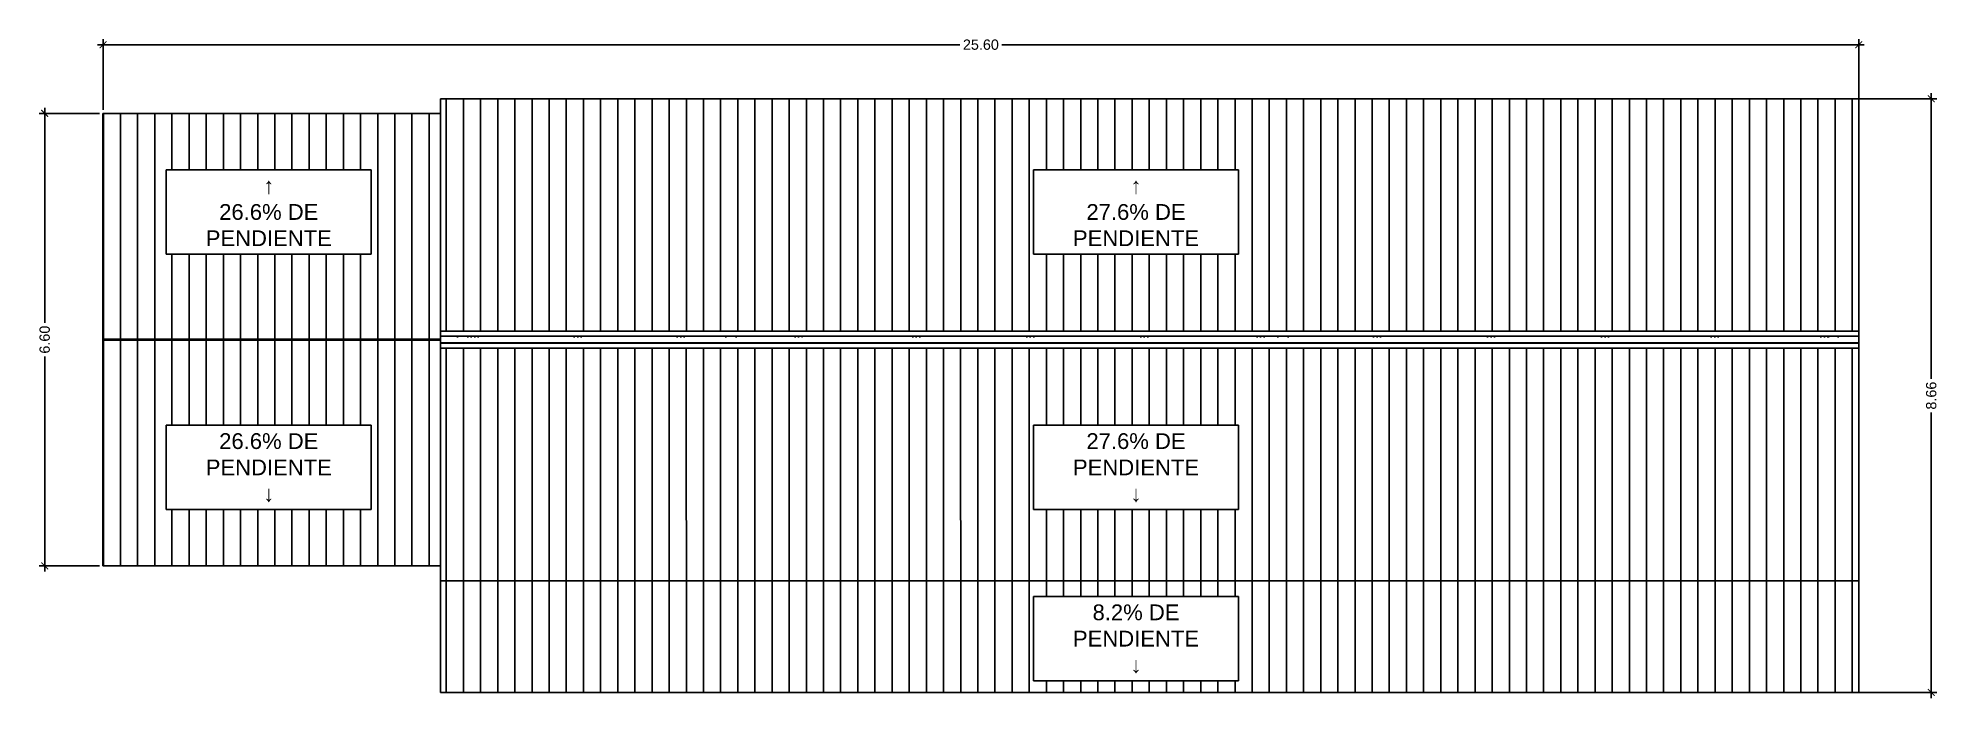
# Model space of a CAD drawing. Header units: metres. Extents: x 258817 to 259192, y 1878716 to 1878911.
# Drawn here: x 259005.8 to 259033.5, y 1878883.69 to 1878893.31 of the extents above; entities that cross this region are included whole.
import ezdxf

# ---------------------------------------------------------------- set-up
doc = ezdxf.new("R2010")
doc.units = ezdxf.units.M
doc.header["$MEASUREMENT"] = 0
doc.layers.add('Vistas', color=7, linetype='Continuous')
doc.styles.get("Standard").update_dxf_attribs({"font": 'arial.ttf'})
doc.dimstyles.new('JPcotas75', dxfattribs={"dimtxt": 0.15, "dimasz": 0.1, "dimexe": 0.08, "dimexo": 0.05, "dimgap": 0.05, "dimtad": 0, "dimzin": 1, "dimdsep": 46, "dimtxsty": 'Standard', "dimblk": 'ARCHTICK', "dimcen": 2.5, "dimdle": 0.08, "dimclrd": 1, "dimclre": 1, "dimclrt": 2, "dimadec": 0, "dimazin": 0, "dimtfac": 1, "dimtmove": 1, "dimatfit": 2, "dimfxl": 1.25, "dimarcsym": 0})

msp = doc.modelspace()

# ---------------------------------------------------------------- blocks, each defined once
blk = doc.blocks.new('_ArchTick')
at = {"color": 0, "linetype": 'ByBlock', "const_width": 0.15}
blk.add_lwpolyline([(-0.5, -0.5), (0.5, 0.5)], dxfattribs=at)
blk = doc.blocks.new('*D419')
at = {"layer": 'Defpoints', "color": 0, "transparency": 16777216}
for p in [(259032.345, 1878893.216), (259006.745, 1878892.215), (259032.345, 1878892.215)]:
    blk.add_point(p, dxfattribs=at)
at = {"layer": 'Vistas', "color": 1, "lineweight": -2, "transparency": 16777216}
for p, q in [((259006.745, 1878892.265), (259006.745, 1878893.296)), ((259032.345, 1878892.265), (259032.345, 1878893.296)), ((259006.665, 1878893.216), (259019.24, 1878893.216)), ((259032.425, 1878893.216), (259019.849, 1878893.216))]:
    blk.add_line(p, q, dxfattribs=at)
at = {"layer": 'Vistas', "color": 1, "lineweight": -2, "transparency": 16777216, "xscale": 0.1, "yscale": 0.1, "zscale": 0.1, "rotation": 180}
blk.add_blockref('_ArchTick', (259006.745, 1878893.216), dxfattribs=at)
at = {"layer": 'Vistas', "color": 1, "lineweight": -2, "transparency": 16777216, "xscale": 0.1, "yscale": 0.1, "zscale": 0.1}
blk.add_blockref('_ArchTick', (259032.345, 1878893.216), dxfattribs=at)
at = {"layer": 'Vistas', "color": 2, "transparency": 16777216, "insert": (259019.545, 1878893.216), "char_height": 0.15, "attachment_point": 5}
blk.add_mtext('25.60', dxfattribs=at)
blk = doc.blocks.new('*D420')
at = {"layer": 'Defpoints', "color": 0, "transparency": 16777216}
for p in [(259011.665, 1878892.429), (259033.402, 1878892.429), (259011.665, 1878883.769)]:
    blk.add_point(p, dxfattribs=at)
at = {"layer": 'Vistas', "color": 1, "lineweight": -2, "transparency": 16777216}
for p, q in [((259033.402, 1878892.509), (259033.402, 1878888.344)), ((259011.715, 1878892.429), (259033.482, 1878892.429)), ((259033.402, 1878883.689), (259033.402, 1878887.854)), ((259011.715, 1878883.769), (259033.482, 1878883.769))]:
    blk.add_line(p, q, dxfattribs=at)
at = {"layer": 'Vistas', "color": 1, "lineweight": -2, "transparency": 16777216, "xscale": 0.1, "yscale": 0.1, "zscale": 0.1}
for p, rotation in [((259033.402, 1878892.429), 90), ((259033.402, 1878883.769), 270)]:
    blk.add_blockref('_ArchTick', p, dxfattribs=dict(at, rotation=rotation))
at = {"layer": 'Vistas', "color": 2, "transparency": 16777216, "insert": (259033.402, 1878888.099), "char_height": 0.15, "attachment_point": 5, "rotation": 90}
blk.add_mtext('8.66', dxfattribs=at)
blk = doc.blocks.new('*D421')
at = {"layer": 'Defpoints', "color": 0, "transparency": 16777216}
for p in [(259005.895, 1878892.215), (259006.745, 1878892.215), (259006.745, 1878885.615)]:
    blk.add_point(p, dxfattribs=at)
at = {"layer": 'Vistas', "color": 1, "lineweight": -2, "transparency": 16777216}
for p, q in [((259006.695, 1878892.215), (259005.815, 1878892.215)), ((259005.895, 1878892.295), (259005.895, 1878889.16)), ((259005.895, 1878885.535), (259005.895, 1878888.67)), ((259006.695, 1878885.615), (259005.815, 1878885.615))]:
    blk.add_line(p, q, dxfattribs=at)
at = {"layer": 'Vistas', "color": 1, "lineweight": -2, "transparency": 16777216, "xscale": 0.1, "yscale": 0.1, "zscale": 0.1}
for p, rotation in [((259005.895, 1878892.215), 90), ((259005.895, 1878885.615), 270)]:
    blk.add_blockref('_ArchTick', p, dxfattribs=dict(at, rotation=rotation))
at = {"layer": 'Vistas', "color": 2, "transparency": 16777216, "insert": (259005.895, 1878888.915), "char_height": 0.15, "attachment_point": 5, "rotation": 90}
blk.add_mtext('6.60', dxfattribs=at)

# ---------------------------------------------------------------- dimensions: what is measured, and where the dimension line sits
at = {"layer": 'Vistas'}
dim = msp.add_linear_dim(base=(259032.3446, 1878893.21564), p1=(259006.7446, 1878892.21484), p2=(259032.3446, 1878892.21484), dimstyle='JPcotas75', dxfattribs=at)
dim.commit()
dim.dimension.update_dxf_attribs({"geometry": '*D419', "text_midpoint": (259019.5446, 1878893.21564)})
dim = msp.add_linear_dim(base=(259005.89544, 1878892.21484), p1=(259006.7446, 1878885.61473), p2=(259006.7446, 1878892.21484), angle=90, dimstyle='JPcotas75', dxfattribs=at)
dim.commit()
dim.dimension.update_dxf_attribs({"geometry": '*D421', "text_midpoint": (259005.89544, 1878888.91478)})

# ---------------------------------------------------------------- hatches: boundary and pattern name
at = {"layer": 'Vistas'}
h = msp.add_hatch(dxfattribs=at)
h.set_pattern_fill('ANSI31', color=256, scale=2, angle=45)
h.set_pattern_definition([(90, (0, 0), (-0.25, 0), [])])
h.paths.add_polyline_path([(259032.3446, 1878892.42883), (259011.6646, 1878892.42883), (259011.6646, 1878892.21484), (259011.6646, 1878889.03892), (259032.3446, 1878889.03892)])
h.paths.add_polyline_path([(259032.3446, 1878888.79065), (259011.6646, 1878888.79065), (259011.6646, 1878885.61473), (259011.6646, 1878883.76909), (259032.3446, 1878883.76909)])
h.paths.add_polyline_path([(259011.6646, 1878892.21484), (259006.7446, 1878892.21484), (259006.7446, 1878888.91992), (259006.7954, 1878888.91992), (259007.0446, 1878888.91992), (259007.07, 1878888.91992), (259007.1946, 1878888.91992), (259008.0238, 1878888.91992), (259008.0746, 1878888.91992), (259009.3038, 1878888.91992), (259009.3546, 1878888.91992), (259010.5838, 1878888.91992), (259010.6346, 1878888.91992), (259011.6646, 1878888.91992), (259011.6646, 1878888.92503), (259011.6646, 1878888.94423), (259011.6646, 1878888.95973), (259011.6646, 1878889.03892)])
h.paths.add_polyline_path([(259011.6646, 1878888.79065), (259011.6646, 1878888.8641), (259011.6646, 1878888.86942), (259011.6646, 1878888.86983), (259011.6646, 1878888.87699), (259011.6646, 1878888.90965), (259006.7446, 1878888.90965), (259006.7446, 1878885.61473), (259011.6646, 1878885.61473)])

# ---------------------------------------------------------------- linework, layer by layer
for p, q in [((259006.7446, 1878892.21484), (259011.6646, 1878892.21484)), ((259006.7446, 1878888.91992), (259006.7446, 1878892.21484)), ((259011.6646, 1878892.42883), (259032.3446, 1878892.42883)), ((259011.6646, 1878892.42883), (259011.6646, 1878892.21484)), ((259011.6646, 1878892.21484), (259011.6646, 1878889.03892)), ((259032.3446, 1878892.42883), (259032.3446, 1878889.03892)), ((259006.7446, 1878888.91478), (259006.7446, 1878888.91992)), ((259006.7446, 1878888.91992), (259006.7954, 1878888.91992)), ((259006.7446, 1878888.91478), (259006.7446, 1878888.90965)), ((259006.7954, 1878888.91478), (259006.7446, 1878888.91478)), ((259006.7446, 1878888.90965), (259011.6646, 1878888.90965)), ((259006.7446, 1878888.90965), (259006.7446, 1878885.61473)), ((259006.7954, 1878888.91992), (259006.7954, 1878888.91478)), ((259006.7954, 1878888.91992), (259007.0446, 1878888.91992)), ((259006.7954, 1878888.91478), (259007.0446, 1878888.91478)), ((259007.0446, 1878888.91478), (259007.0446, 1878888.91992)), ((259007.0446, 1878888.91992), (259007.07, 1878888.91992)), ((259007.0446, 1878888.91478), (259007.07, 1878888.91478)), ((259007.07, 1878888.91478), (259007.07, 1878888.91992)), ((259007.07, 1878888.91992), (259007.1946, 1878888.91992)), ((259007.07, 1878888.91478), (259007.1946, 1878888.91478)), ((259007.1946, 1878888.91992), (259007.1946, 1878888.91478)), ((259007.1946, 1878888.91992), (259008.0238, 1878888.91992)), ((259007.1946, 1878888.91478), (259008.0238, 1878888.91478)), ((259008.0238, 1878888.91992), (259008.0238, 1878888.91478)), ((259008.0238, 1878888.91992), (259008.0746, 1878888.91992)), ((259008.0746, 1878888.91478), (259008.0238, 1878888.91478)), ((259008.0746, 1878888.91992), (259008.0746, 1878888.91478)), ((259008.0746, 1878888.91992), (259009.3038, 1878888.91992)), ((259008.0746, 1878888.91478), (259009.3038, 1878888.91478)), ((259009.3038, 1878888.91992), (259009.3038, 1878888.91478)), ((259009.3038, 1878888.91992), (259009.3546, 1878888.91992)), ((259009.3546, 1878888.91478), (259009.3038, 1878888.91478)), ((259009.3546, 1878888.91992), (259009.3546, 1878888.91478)), ((259009.3546, 1878888.91992), (259010.5838, 1878888.91992)), ((259009.3546, 1878888.91478), (259010.5838, 1878888.91478)), ((259010.5838, 1878888.91992), (259010.5838, 1878888.91478)), ((259010.5838, 1878888.91992), (259010.6346, 1878888.91992)), ((259010.6346, 1878888.91478), (259010.5838, 1878888.91478)), ((259010.6346, 1878888.91992), (259010.6346, 1878888.91478)), ((259010.6346, 1878888.91992), (259011.6646, 1878888.91992)), ((259010.6346, 1878888.91478), (259011.6646, 1878888.91478)), ((259032.3446, 1878889.03892), (259011.6646, 1878889.03892)), ((259011.6646, 1878889.03892), (259011.6646, 1878888.96546)), ((259032.3446, 1878888.96546), (259011.6646, 1878888.96546)), ((259011.6646, 1878888.95973), (259011.6646, 1878888.96546)), ((259011.6646, 1878888.95258), (259011.6646, 1878888.95973)), ((259011.6646, 1878888.94423), (259011.6646, 1878888.95258)), ((259011.6646, 1878888.93495), (259011.6646, 1878888.94423)), ((259011.6646, 1878888.92503), (259011.6646, 1878888.93495)), ((259011.6646, 1878888.91992), (259011.6646, 1878888.92503)), ((259011.6646, 1878888.91478), (259011.6646, 1878888.91992)), ((259011.6646, 1878888.90965), (259011.6646, 1878888.91478)), ((259011.6646, 1878888.90454), (259011.6646, 1878888.90965)), ((259011.6646, 1878888.89462), (259011.6646, 1878888.90454)), ((259011.6646, 1878888.88534), (259011.6646, 1878888.89462)), ((259011.6646, 1878888.87699), (259011.6646, 1878888.88534)), ((259011.6646, 1878888.86983), (259011.6646, 1878888.87699)), ((259011.6646, 1878888.86942), (259011.6646, 1878888.86983)), ((259011.6646, 1878888.8641), (259011.6646, 1878888.86942)), ((259011.9146, 1878888.86942), (259011.6646, 1878888.86942)), ((259032.3446, 1878888.8641), (259011.6646, 1878888.8641)), ((259011.6646, 1878888.8641), (259011.6646, 1878888.79065)), ((259011.9146, 1878888.94423), (259011.9146, 1878888.95258)), ((259011.9146, 1878888.86942), (259011.9146, 1878888.86983)), ((259012.0646, 1878888.86942), (259011.9146, 1878888.86942)), ((259012.0646, 1878888.95258), (259012.0646, 1878888.94423)), ((259012.0646, 1878888.86983), (259012.0646, 1878888.86942)), ((259012.1146, 1878888.86942), (259012.0646, 1878888.86942)), ((259012.1146, 1878888.95258), (259012.1146, 1878888.94423)), ((259012.1146, 1878888.86983), (259012.1146, 1878888.86942)), ((259012.1654, 1878888.86942), (259012.1146, 1878888.86942)), ((259012.1654, 1878888.95258), (259012.1654, 1878888.94423)), ((259012.1654, 1878888.86983), (259012.1654, 1878888.86942)), ((259013.61618, 1878888.86942), (259012.1654, 1878888.86942)), ((259012.21619, 1878888.95258), (259012.21602, 1878888.94423)), ((259013.61618, 1878888.95258), (259013.61618, 1878888.94423)), ((259013.61618, 1878888.86983), (259013.61618, 1878888.86942)), ((259013.66698, 1878888.86942), (259013.61618, 1878888.86942)), ((259013.66698, 1878888.95258), (259013.66698, 1878888.94423)), ((259013.66698, 1878888.86983), (259013.66698, 1878888.86942)), ((259015.11777, 1878888.86942), (259013.66698, 1878888.86942)), ((259013.71778, 1878888.95258), (259013.7176, 1878888.94423)), ((259015.11777, 1878888.95258), (259015.11777, 1878888.94423)), ((259015.11777, 1878888.86983), (259015.11777, 1878888.86942)), ((259015.16857, 1878888.86942), (259015.11777, 1878888.86942)), ((259015.16857, 1878888.95258), (259015.16857, 1878888.94423)), ((259015.16857, 1878888.86983), (259015.16857, 1878888.86942)), ((259015.8246, 1878888.86942), (259015.16857, 1878888.86942)), ((259015.21936, 1878888.95258), (259015.21919, 1878888.94423)), ((259015.8246, 1878888.94423), (259015.8246, 1878888.95258)), ((259015.8246, 1878888.86942), (259015.8246, 1878888.86983)), ((259015.9746, 1878888.86942), (259015.8246, 1878888.86942)), ((259015.9746, 1878888.95258), (259015.9746, 1878888.94423)), ((259015.9746, 1878888.86983), (259015.9746, 1878888.86942)), ((259016.83513, 1878888.86942), (259015.9746, 1878888.86942)), ((259016.83513, 1878888.95258), (259016.83513, 1878888.94423)), ((259016.83513, 1878888.86983), (259016.83513, 1878888.86942)), ((259016.88593, 1878888.86942), (259016.83513, 1878888.86942)), ((259016.88593, 1878888.95258), (259016.88593, 1878888.94423)), ((259016.88593, 1878888.86983), (259016.88593, 1878888.86942)), ((259018.55248, 1878888.86942), (259016.88593, 1878888.86942)), ((259016.93672, 1878888.95258), (259016.93655, 1878888.94423)), ((259018.55248, 1878888.95258), (259018.55248, 1878888.94423)), ((259018.55248, 1878888.86983), (259018.55248, 1878888.86942)), ((259018.60328, 1878888.86942), (259018.55248, 1878888.86942)), ((259018.60328, 1878888.95258), (259018.60328, 1878888.94423)), ((259018.60328, 1878888.86983), (259018.60328, 1878888.86942)), ((259020.21498, 1878888.86942), (259018.60328, 1878888.86942)), ((259018.65408, 1878888.95258), (259018.6539, 1878888.94423)), ((259020.21498, 1878888.95258), (259020.21498, 1878888.94423)), ((259020.21498, 1878888.86983), (259020.21498, 1878888.86942)), ((259020.26578, 1878888.86942), (259020.21498, 1878888.86942)), ((259020.26578, 1878888.95258), (259020.26578, 1878888.94423)), ((259020.26578, 1878888.86983), (259020.26578, 1878888.86942)), ((259021.87538, 1878888.86942), (259020.26578, 1878888.86942)), ((259020.31658, 1878888.95258), (259020.3164, 1878888.94423)), ((259021.87538, 1878888.95258), (259021.87538, 1878888.94423)), ((259021.87538, 1878888.86983), (259021.87538, 1878888.86942)), ((259021.92618, 1878888.86942), (259021.87538, 1878888.86942)), ((259021.92618, 1878888.95258), (259021.92618, 1878888.94423)), ((259021.92618, 1878888.86983), (259021.92618, 1878888.86942)), ((259023.57288, 1878888.86942), (259021.92618, 1878888.86942)), ((259021.97697, 1878888.95258), (259021.97679, 1878888.94423)), ((259023.57288, 1878888.95258), (259023.57288, 1878888.94423)), ((259023.57288, 1878888.86983), (259023.57288, 1878888.86942)), ((259023.62368, 1878888.86942), (259023.57288, 1878888.86942)), ((259023.62368, 1878888.95258), (259023.62368, 1878888.94423)), ((259023.62368, 1878888.86983), (259023.62368, 1878888.86942)), ((259023.8746, 1878888.86942), (259023.62368, 1878888.86942)), ((259023.67447, 1878888.95258), (259023.67429, 1878888.94423)), ((259023.8746, 1878888.94423), (259023.8746, 1878888.95258)), ((259023.8746, 1878888.86942), (259023.8746, 1878888.86983)), ((259024.0246, 1878888.86942), (259023.8746, 1878888.86942)), ((259024.0246, 1878888.95258), (259024.0246, 1878888.94423)), ((259024.0246, 1878888.86983), (259024.0246, 1878888.86942)), ((259025.27038, 1878888.86942), (259024.0246, 1878888.86942)), ((259025.27038, 1878888.95258), (259025.27038, 1878888.94423)), ((259025.27038, 1878888.86983), (259025.27038, 1878888.86942)), ((259025.32118, 1878888.86942), (259025.27038, 1878888.86942)), ((259025.32118, 1878888.95258), (259025.32118, 1878888.94423)), ((259025.32118, 1878888.86983), (259025.32118, 1878888.86942)), ((259026.93277, 1878888.86942), (259025.32118, 1878888.86942)), ((259025.37197, 1878888.95258), (259025.37179, 1878888.94423)), ((259026.93277, 1878888.95258), (259026.93277, 1878888.94423)), ((259026.93277, 1878888.86983), (259026.93277, 1878888.86942)), ((259026.98357, 1878888.86942), (259026.93277, 1878888.86942)), ((259026.98357, 1878888.95258), (259026.98357, 1878888.94423)), ((259026.98357, 1878888.86983), (259026.98357, 1878888.86942)), ((259028.59516, 1878888.86942), (259026.98357, 1878888.86942)), ((259027.03436, 1878888.95258), (259027.03419, 1878888.94423)), ((259028.59516, 1878888.95258), (259028.59516, 1878888.94423)), ((259028.59516, 1878888.86983), (259028.59516, 1878888.86942)), ((259028.64596, 1878888.86942), (259028.59516, 1878888.86942)), ((259028.64596, 1878888.95258), (259028.64596, 1878888.94423)), ((259028.64596, 1878888.86983), (259028.64596, 1878888.86942)), ((259030.19343, 1878888.86942), (259028.64596, 1878888.86942)), ((259028.69675, 1878888.95258), (259028.69658, 1878888.94423)), ((259030.19343, 1878888.95258), (259030.19343, 1878888.94423)), ((259030.19343, 1878888.86983), (259030.19343, 1878888.86942)), ((259030.24423, 1878888.86942), (259030.19343, 1878888.86942)), ((259030.24423, 1878888.95258), (259030.24423, 1878888.94423)), ((259030.24423, 1878888.86983), (259030.24423, 1878888.86942)), ((259031.793, 1878888.86942), (259030.24423, 1878888.86942)), ((259030.29502, 1878888.95258), (259030.29484, 1878888.94423)), ((259031.793, 1878888.95258), (259031.793, 1878888.94423)), ((259031.793, 1878888.86983), (259031.793, 1878888.86942)), ((259031.8438, 1878888.86942), (259031.793, 1878888.86942)), ((259031.8438, 1878888.95258), (259031.8438, 1878888.94423)), ((259031.8438, 1878888.86983), (259031.8438, 1878888.86942)), ((259031.8946, 1878888.86942), (259031.8438, 1878888.86942)), ((259031.89459, 1878888.95258), (259031.89442, 1878888.94423)), ((259031.8946, 1878888.94423), (259031.89459, 1878888.95258)), ((259031.8946, 1878888.86942), (259031.8946, 1878888.86983)), ((259031.9046, 1878888.86942), (259031.8946, 1878888.86942)), ((259031.9046, 1878888.95258), (259031.9046, 1878888.94423)), ((259031.9046, 1878888.86983), (259031.9046, 1878888.86942)), ((259032.0446, 1878888.86942), (259031.9046, 1878888.86942)), ((259032.0446, 1878888.95258), (259032.0446, 1878888.94423)), ((259032.0446, 1878888.86983), (259032.0446, 1878888.86942)), ((259032.3446, 1878888.86942), (259032.0446, 1878888.86942)), ((259032.3446, 1878888.96546), (259032.3446, 1878889.03892)), ((259032.3446, 1878888.95973), (259032.3446, 1878888.96546)), ((259032.3446, 1878888.95258), (259032.3446, 1878888.95973)), ((259032.3446, 1878888.95258), (259032.3446, 1878888.94423)), ((259032.3446, 1878888.93495), (259032.3446, 1878888.94423)), ((259032.3446, 1878888.92503), (259032.3446, 1878888.93495)), ((259032.3446, 1878888.91478), (259032.3446, 1878888.92503)), ((259032.3446, 1878888.90454), (259032.3446, 1878888.91478)), ((259032.3446, 1878888.89462), (259032.3446, 1878888.90454)), ((259032.3446, 1878888.88534), (259032.3446, 1878888.89462)), ((259032.3446, 1878888.87699), (259032.3446, 1878888.88534)), ((259032.3446, 1878888.86983), (259032.3446, 1878888.87699)), ((259032.3446, 1878888.86983), (259032.3446, 1878888.86942)), ((259032.3446, 1878888.8641), (259032.3446, 1878888.86942)), ((259032.3446, 1878888.8641), (259032.3446, 1878888.79065)), ((259032.3446, 1878888.79065), (259011.6646, 1878888.79065)), ((259011.6646, 1878888.79065), (259011.6646, 1878885.61473)), ((259032.3446, 1878888.79065), (259032.3446, 1878883.76909)), ((259006.7446, 1878885.61473), (259011.6646, 1878885.61473)), ((259011.6646, 1878885.61473), (259011.6646, 1878883.76909)), ((259032.3446, 1878885.39909), (259011.6646, 1878885.39909)), ((259011.6646, 1878883.76909), (259032.3446, 1878883.76909))]:
    msp.add_line(p, q, dxfattribs=at)

msp.set_redraw_order([(e.dxf.handle, doc.entitydb.next_handle()) for e in msp.query("TEXT MTEXT ATTDEF DIMENSION ARC_DIMENSION")])  # texts and dimensions are drawn at this point

# ---------------------------------------------------------------- next in the draw order: texts
at = {"layer": 'Vistas', "char_height": 0.23, "bg_fill": 19, "box_fill_scale": 1.5, "bg_fill_color": 256, "bg_fill_transparency": 0}
for s, insert, attachment_point in [('\\pxqc;↑\\P26.6% DE PENDIENTE', (259007.78294, 1878891.27548), 1), ('\\pxqc;↑\\P27.6% DE PENDIENTE', (259020.42793, 1878891.27548), 1), ('\\pxqc;26.6% DE PENDIENTE\\P↓', (259007.78294, 1878886.54385), 7), ('\\pxqc;27.6% DE PENDIENTE\\P↓', (259020.42793, 1878886.54385), 7), ('\\pxqc;8.2% DE PENDIENTE\\P↓', (259020.42793, 1878884.04672), 7)]:
    msp.add_mtext_dynamic_manual_height_columns(s, width=2.7579011, gutter_width=1.15, heights=[0], dxfattribs=dict(at, insert=insert, attachment_point=attachment_point))

# ---------------------------------------------------------------- next in the draw order: dimensions: what is measured, and where the dimension line sits
at = {"layer": 'Vistas'}
dim = msp.add_linear_dim(base=(259033.40187, 1878892.42883), p1=(259011.6646, 1878883.76909), p2=(259011.6646, 1878892.42883), angle=90, dimstyle='JPcotas75', dxfattribs=at)
dim.commit()
dim.dimension.update_dxf_attribs({"geometry": '*D420', "text_midpoint": (259033.40187, 1878888.09896)})

doc.saveas('drawing.dxf')
